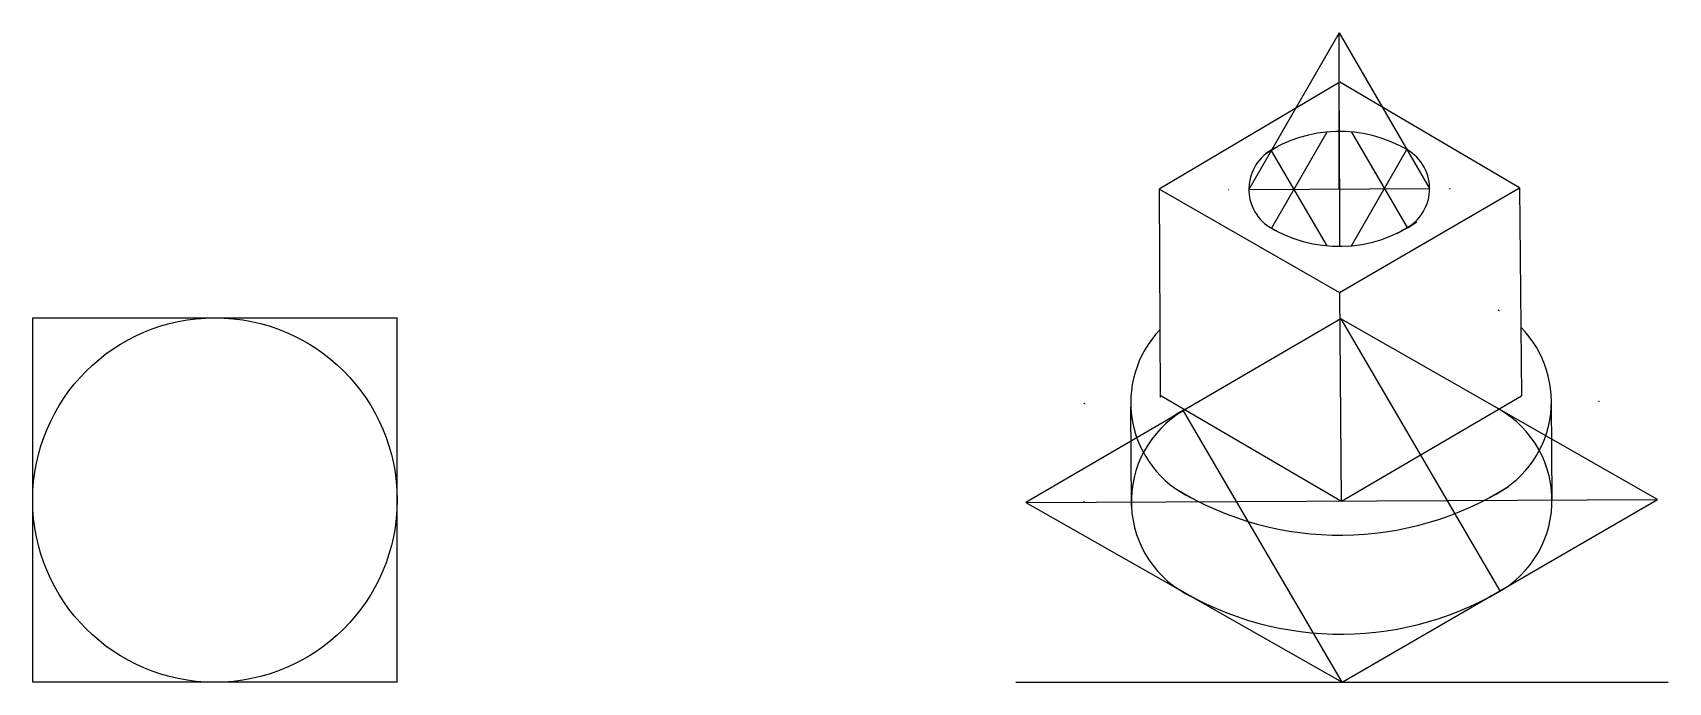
# Model space of a CAD drawing. Header units: millimetres. Extents: x 49 to 4311, y 158 to 1129.
# Drawn here: x 247.9 to 562.1, y 1004.3 to 1129 of the extents above; entities that cross this region are included whole.
import ezdxf

# ---------------------------------------------------------------- set-up
doc = ezdxf.new("R2010")
doc.units = ezdxf.units.MM
doc.header["$MEASUREMENT"] = 0

msp = doc.modelspace()

# ---------------------------------------------------------------- linework, layer by layer
for p, q in [((498.875, 1128.998), (481.542, 1098.917)), ((498.875, 1098.998), (498.875, 1128.998)), ((498.875, 1128.998), (516.262, 1099.08)), ((499.029, 1119.477), (464.314, 1098.95)), ((533.531, 1099.239), (499.029, 1119.477)), ((498.87, 1114.024), (498.936, 1087.983)), ((498.87, 1114.024), (498.875, 1114.015)), ((498.875, 1114.021), (498.87, 1114.024)), ((496.505, 1109.914), (485.898, 1091.476)), ((501.255, 1109.926), (511.923, 1091.599)), ((484.774, 1105.818), (487.036, 1107.135)), ((496.603, 1088.081), (485.86, 1106.45)), ((501.255, 1088.092), (511.885, 1106.573)), ((511.92, 1106.553), (511.766, 1106.641)), ((499.021, 1079.065), (464.314, 1098.95)), ((464.314, 1098.95), (464.512, 1058.95)), ((481.542, 1098.917), (516.262, 1099.08)), ((498.975, 1079.091), (533.531, 1099.239)), ((520.108, 1099.098), (520.209, 1099.099)), ((533.531, 1099.239), (533.895, 1059.267)), ((487.105, 1090.791), (484.969, 1092.002)), ((509.974, 1090.469), (513.788, 1092.68)), ((498.975, 1079.091), (503.295, 1081.61)), ((499.24, 1079.243), (498.975, 1079.091)), ((499.37, 1039.067), (499.021, 1079.065)), ((247.939, 1074.254), (317.939, 1074.254)), ((247.939, 1004.254), (247.939, 1074.254)), ((317.939, 1004.254), (317.939, 1074.254)), ((499.202, 1074.027), (438.726, 1038.776)), ((560.014, 1039.357), (499.202, 1074.027)), ((499.202, 1074.027), (529.732, 1021.807)), ((464.509, 1059.398), (499.37, 1039.067)), ((499.37, 1039.067), (533.895, 1059.267)), ((458.983, 1038.076), (458.872, 1057.086)), ((499.45, 1004.257), (468.964, 1056.401)), ((529.608, 1056.692), (529.608, 1056.692)), ((539.776, 1039.164), (539.665, 1058.174)), ((438.726, 1038.776), (560.014, 1039.357)), ((438.726, 1038.776), (499.45, 1004.257)), ((479.126, 1039.02), (479.097, 1038.97)), ((499.45, 1004.257), (560.014, 1039.357)), ((519.526, 1039.163), (519.555, 1039.214)), ((317.939, 1004.254), (247.939, 1004.254)), ((436.79, 1004.257), (562.11, 1004.257))]:
    msp.add_line(p, q)
msp.add_circle((282.939, 1039.254), 35)
for centre, radius, start, end in [((498.945, 1084.076), 25.952, 59.97816, 123.09813), ((490.202, 1098.957), 8.66, 120.09262, 245.1017), ((507.592, 1099.039), 8.671, 293.28503, 60.32093), ((498.945, 1084.076), 25.952, 145.11585, 145.17149), ((498.869, 1114.023), 26.04, 215.45199, 215.5075), ((498.869, 1114.023), 26.04, 324.83977, 325.03246), ((498.869, 1114.023), 26.04, 237.73924, 304.95472), ((499.339, 1023.267), 60.489, 59.85408, 60.19315), ((519.473, 1058.174), 20.192, 59.51573, 60.5315), ((479.044, 1057.98), 20.192, 136.29386, 244.83644), ((519.473, 1058.174), 20.192, 294.78053, 44.90505), ((499.487, 1023.165), 60.489, 145.02747, 145.14155), ((499.239, 1092.935), 60.533, 215.4387, 215.55274), ((479.155, 1038.97), 20.192, 120.23712, 244.83644), ((499.45, 1004.257), 60.489, 117.17653, 123.29772), ((519.584, 1039.164), 20.192, 294.78053, 60.5315), ((499.45, 1004.257), 60.489, 59.85408, 60.31225), ((499.487, 1023.165), 60.489, 35.38003, 35.40781), ((499.239, 1092.935), 60.533, 324.9688, 324.99663), ((499.091, 1093.036), 60.533, 238.70462, 302.27299), ((499.45, 1004.257), 60.489, 145.02747, 145.14155), ((499.202, 1074.027), 60.533, 215.4387, 215.55274), ((499.45, 1004.257), 60.489, 35.38003, 35.40781), ((499.202, 1074.027), 60.533, 324.9688, 324.99663), ((499.202, 1074.027), 60.533, 238.70462, 302.27299)]:
    msp.add_arc(centre, radius, start, end)

doc.saveas('drawing.dxf')
